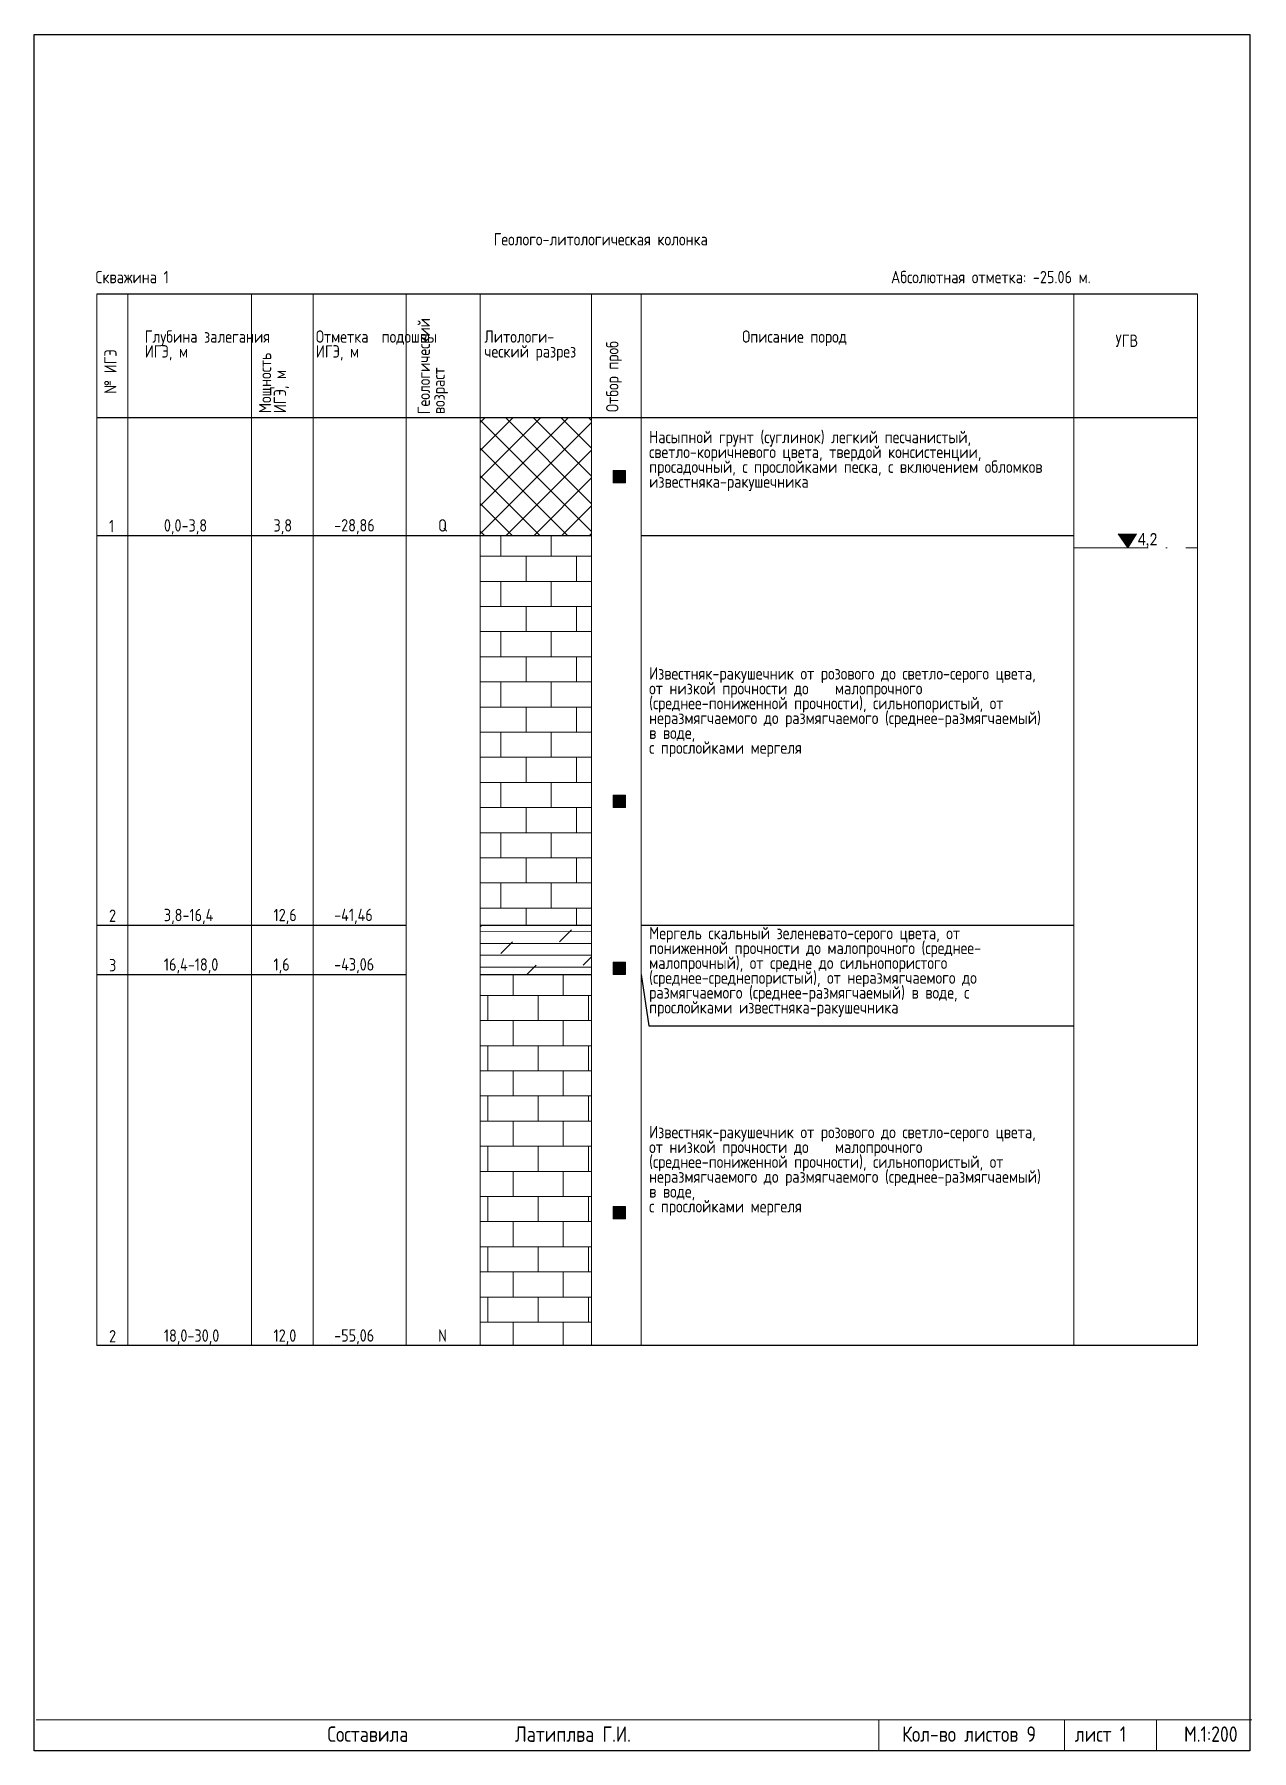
# Model space of a CAD drawing. Header units: millimetres. Extents: x 18930 to 20907, y 6758 to 7036.
# Drawn here: x 18929.9 to 19126.8, y 6758.2 to 7035.8 of the extents above; entities that cross this region are included whole.
import ezdxf

# ---------------------------------------------------------------- set-up
doc = ezdxf.new("R2010")
doc.units = ezdxf.units.MM
doc.linetypes.add('ACAD_ISO03W100', pattern=[30, 12, -18])
doc.linetypes.add('ACAD_ISO10W100', pattern=[18, 12, -3, 0, -3])
for name, color, linetype, lineweight in [('ВодаГ', 160, 'ACAD_ISO03W100', 25), ('Известняк', 86, 'Continuous', 15), ('Керн', 252, 'Continuous', 9), ('Мергель полускальный', 137, 'Continuous', 15), ('монолит', 1, 'Continuous', 9), ('Насып-навал грунта', 36, 'Continuous', 15)]:
    doc.layers.add(name, color=color, linetype=linetype, lineweight=lineweight)
doc.layers.add('ГеолГ', color=7, linetype='Continuous')
doc.layers.add('Рамка проb', color=7, linetype='Continuous')
doc.styles.add('STYLE1', font='simplex.shx', dxfattribs={"width": 0.8})

msp = doc.modelspace()

# ---------------------------------------------------------------- texts
at = {"color": 0, "char_height": 2.5, "attachment_point": 5, "style": 'STYLE1'}
for s, insert, width in [('Составила        {\\C256;     Латиплва Г.И.\\Ftxt|c204;\\C2; }', (19001.86, 6760.92), 78.7443), ('Кол-во листов 9{\\Ftxt|c204; }', (19081.07, 6760.92), 29.2085), ('лист 1{\\Ftxt|c204; }', (19102.34, 6760.92), 21.0924), ('М.1:200', (19120.17, 6760.92), 21.0924)]:
    msp.add_mtext(s, dxfattribs=dict(at, insert=insert, width=width))
at = {"layer": 'ВодаГ', "color": 5, "lineweight": 13, "ltscale": 0.5, "insert": (19108.37, 6955.12), "char_height": 2, "width": 3.044, "attachment_point": 1, "style": 'STYLE1'}
msp.add_mtext('{\\fCalibri|b0|i0|c204|p34;4,2}', dxfattribs=at)
at = {"layer": 'ГеолГ', "color": 2, "char_height": 2, "attachment_point": 1, "line_spacing_factor": 0.72, "style": 'STYLE1'}
for s, insert, width in [('{\\C256;Геолого-литологическая колонка }', (19004.2, 7003.63), 79.7827), ('{\\C256;Скважина 1}', (18939.81, 6997.51), 24.1719), ('{\\C256;Абсолютная отметка: -25.06 м.}', (19068.46, 6997.51), 75.3485), ('{\\C256;Глубина залегания \\PИГЭ, м}', (18947.78, 6987.9), 20.0037), ('{\\C256;Отметка  подошвы \\PИГЭ, м}', (18975.45, 6987.9), 20.0037), ('{\\C256;Литологи-\\Pческий разрез}', (19002.7, 6987.9), 20.0037), ('{\\C256;Описание пород}', (19044.38, 6987.9), 34.6249), ('{\\C256;УГВ}', (19104.75, 6987.22), 10.4664), ('{\\C0;Насыпной грунт (суглинок) легкий песчанистый, светло-коричневого цвета, твердой консистенции, просадочный, с прослойками песка, с включением обломков известняка-ракушечника }', (19029.34, 6971.65), 69.0601), ('{\\C256;1}', (18942, 6957.25), 2.8568), ('{\\C256;0,0-3,8}', (18950.87, 6957.36), 8.3092), ('{\\C256;3,8}', (18968.6, 6957.36), 8.3092), ('{\\C256;-28,86}', (18978.4, 6957.38), 8.3092), ('{\\C256;Q}', (18995.21, 6957.36), 8.3092), ('{\\C0;Известняк-ракушечник от розового до светло-серого цвета, от низкой прочности до    малопрочного (среднее-пониженной прочности), сильнопористый, от неразмягчаемого до размягчаемого (среднее-размягчаемый) в воде, \\Pс прослойками мергеля}', (19029.34, 6933.43), 69.0601), ('{\\C256;2}', (18942, 6894.25), 2.8568), ('{\\C256;3,8-16,4}', (18950.87, 6894.36), 8.3092), ('{\\C256;12,6}', (18968.6, 6894.36), 8.3092), ('{\\C256;-41,46}', (18978.4, 6894.38), 8.3092), ('{\\C0;Мергель скальный зеленевато-серого цвета, от пониженной прочности до малопрочного (среднее-\\Pмалопрочный), от средне до сильнопористого (среднее-среднепористый), от неразмягчаемого до размягчаемого (среднее-размягчаемый) в воде, с прослойками известняка-ракушечника}', (19029.34, 6891.44), 69.0601), ('{\\C256;3}', (18942, 6886.25), 2.8568), ('{\\C256;16,4-18,0}', (18950.87, 6886.36), 8.3092), ('{\\C256;1,6}', (18968.6, 6886.36), 8.3092), ('{\\C256;-43,06}', (18978.4, 6886.38), 8.3092), ('{\\C0;Известняк-ракушечник от розового до светло-серого цвета, от низкой прочности до    малопрочного (среднее-пониженной прочности), сильнопористый, от неразмягчаемого до размягчаемого (среднее-размягчаемый) в воде, \\Pс прослойками мергеля}', (19029.34, 6859.27), 69.0601), ('{\\C256;2}', (18942, 6826.25), 2.8568), ('{\\C256;18,0-30,0}', (18950.87, 6826.36), 8.3092), ('{\\C256;12,0}', (18968.6, 6826.36), 8.3092), ('{\\C256;-55,06}', (18978.4, 6826.38), 8.3092), ('{\\C256;N}', (18995.21, 6826.36), 8.3092)]:
    msp.add_mtext(s, dxfattribs=dict(at, insert=insert, width=width))
at = {"layer": 'ГеолГ', "color": 2, "char_height": 2, "width": 18.8075, "attachment_point": 1, "rotation": 90, "line_spacing_factor": 0.72, "style": 'STYLE1'}
for s, insert in [('\\pt19.44444;{\\C256;Геологический возраст}', (18991.9, 6974.35)), ('{\\C256;Отбор проб}', (19022.38, 6974.69)), ('{\\C256;№ ИГЭ}', (18941.22, 6977.63)), ('{\\C256;Мощность \\PИГЭ, м}', (18966.23, 6974.51))]:
    msp.add_mtext(s, dxfattribs=dict(at, insert=insert))

# ---------------------------------------------------------------- hatches: boundary and pattern name
at = {"layer": 'ВодаГ', "lineweight": 13, "ltscale": 0.5}
msp.add_hatch(color=5, dxfattribs=at).paths.add_polyline_path([(19108.15, 6955.02), (19105.19, 6955.02), (19106.74, 6952.74)])
at = {"layer": 'Известняк'}
h = msp.add_hatch(dxfattribs=at)
h.set_pattern_fill('AR-B816', color=256, scale=0.02, style=0)
h.set_pattern_definition([(0, (9588997.9213, 4828867.049), (0, 4.064), []), (90, (9588997.9213, 4828867.049), (-4.064, 4.064), [4.064, -4.064])])
h.paths.add_polyline_path([(19020.03, 6954.74), (19002.03, 6954.74), (19002.03, 6891.74), (19020.03, 6891.74)])
h = msp.add_hatch(dxfattribs=at)
h.set_pattern_fill('AR-B816', color=256, scale=0.02, style=0)
h.paths.add_polyline_path([(19020.03, 6883.74), (19002.03, 6883.74), (19002.03, 6823.74), (19020.03, 6823.74)])
at = {"layer": 'Керн', "lineweight": 13, "ltscale": 0.9}
for points in [[(19025.53, 6910.74), (19025.53, 6912.74), (19023.53, 6912.74), (19023.53, 6910.74)], [(19025.53, 6883.72), (19025.53, 6885.72), (19023.53, 6885.72), (19023.53, 6883.72)], [(19025.53, 6844.24), (19025.53, 6846.24), (19023.53, 6846.24), (19023.53, 6844.24)]]:
    msp.add_hatch(color=8, dxfattribs=at).paths.add_polyline_path(points)
at = {"layer": 'Мергель полускальный'}
h = msp.add_hatch(dxfattribs=at)
h.set_pattern_fill('DOLMIT', color=256, scale=0.3, style=0)
h.set_pattern_definition([(0, (9588997.9213, 4828853.3376), (0, 1.905), []), (45, (9588997.9213, 4828853.3376), (-3.809997403, 3.809997403), [2.6940768363, -5.3881536726])])
h.paths.add_polyline_path([(19020.03, 6891.74), (19002.03, 6891.74), (19002.03, 6883.74), (19020.03, 6883.74)])
at = {"layer": 'монолит', "lineweight": 13, "ltscale": 0.9}
msp.add_hatch(color=256, dxfattribs=at).paths.add_polyline_path([(19025.53, 6963.24), (19025.53, 6965.24), (19023.53, 6965.24), (19023.53, 6963.24)])
at = {"layer": 'Насып-навал грунта', "lineweight": 13}
h = msp.add_hatch(dxfattribs=at)
h.set_pattern_fill('NET', color=256, angle=45, style=0)
h.paths.add_polyline_path([(19020.03, 6973.74), (19002.03, 6973.74), (19002.03, 6954.74), (19020.03, 6954.74)])

# ---------------------------------------------------------------- linework, layer by layer
for p, q in [((19118.03, 6993.74), (18940.03, 6993.74)), ((19118.03, 6973.74), (18940.03, 6973.74)), ((19118.03, 6823.74), (18940.03, 6823.74))]:
    msp.add_line(p, q)
at = {"color": 0, "lineweight": 20}
for p, q in [((18940.03, 6993.74), (18940.03, 6823.74)), ((18945.03, 6993.74), (18945.03, 6823.74)), ((18965.03, 6993.74), (18965.03, 6823.74)), ((18975.03, 6993.74), (18975.03, 6823.74)), ((18990.03, 6993.74), (18990.03, 6823.74)), ((19002.03, 6993.74), (19002.03, 6823.74)), ((19020.03, 6993.74), (19020.03, 6823.74)), ((19028.03, 6993.74), (19028.03, 6823.74)), ((19098.03, 6993.74), (19098.03, 6823.74)), ((19118.03, 6993.74), (19118.03, 6823.74))]:
    msp.add_line(p, q, dxfattribs=at)
at = {"color": 7, "lineweight": 13}
for p, q in [((18930.2, 6763.25), (19126.78, 6763.25)), ((19066.5, 6763.24), (19066.5, 6758.24)), ((19096.5, 6763.24), (19096.5, 6758.24)), ((19111.41, 6763.24), (19111.41, 6758.24))]:
    msp.add_line(p, q, dxfattribs=at)
msp.add_lwpolyline([(18929.92, 7035.76), (19126.5, 7035.76), (19126.5, 6758.24), (18929.92, 6758.24)], close=True)
for points in [[(18940.03, 6954.74), (19002.03, 6954.74)], [(19002.03, 6954.74), (19020.03, 6954.74)], [(19028.03, 6954.74), (19098.03, 6954.74)], [(18940.03, 6891.74), (18990.03, 6891.74)], [(19002.03, 6891.74), (19020.03, 6891.74)], [(19028.03, 6891.74), (19098.03, 6891.74)], [(18940.03, 6883.74), (18990.03, 6883.74)], [(19002.03, 6883.74), (19020.03, 6883.74)], [(19028.03, 6883.74), (19029.29, 6875.44)], [(19029.29, 6875.44), (19098.03, 6875.44)]]:
    msp.add_lwpolyline(points)
at = {"layer": 'ВодаГ', "color": 5, "lineweight": 13, "ltscale": 0.5}
for p, q in [((19106.74, 6952.74), (19105.19, 6955.02)), ((19108.15, 6955.02), (19106.74, 6952.74))]:
    msp.add_line(p, q, dxfattribs=at)
at = {"layer": 'ВодаГ', "color": 5, "linetype": 'ACAD_ISO10W100', "lineweight": 18, "flags": 128}
msp.add_lwpolyline([(19098.03, 6952.74), (19118.03, 6952.74)], dxfattribs=at)
at = {"layer": 'Рамка проb', "lineweight": 13, "ltscale": 2}
for p, q in [((19024.53, 6965.24), (19023.53, 6965.24)), ((19025.53, 6965.24), (19023.53, 6965.24)), ((19023.53, 6965.24), (19023.53, 6963.24)), ((19023.53, 6963.24), (19025.53, 6963.24)), ((19025.53, 6963.24), (19025.53, 6965.24)), ((19024.53, 6912.74), (19023.53, 6912.74)), ((19025.53, 6912.74), (19023.53, 6912.74)), ((19023.53, 6912.74), (19023.53, 6910.74)), ((19023.53, 6910.74), (19025.53, 6910.74)), ((19025.53, 6910.74), (19025.53, 6912.74)), ((19024.53, 6885.72), (19023.53, 6885.72)), ((19025.53, 6885.72), (19023.53, 6885.72)), ((19023.53, 6885.72), (19023.53, 6883.72)), ((19025.53, 6883.72), (19025.53, 6885.72)), ((19023.53, 6883.72), (19025.53, 6883.72)), ((19024.53, 6846.24), (19023.53, 6846.24)), ((19025.53, 6846.24), (19023.53, 6846.24)), ((19023.53, 6846.24), (19023.53, 6844.24)), ((19023.53, 6844.24), (19025.53, 6844.24)), ((19025.53, 6844.24), (19025.53, 6846.24))]:
    msp.add_line(p, q, dxfattribs=at)

msp.set_redraw_order([(e.dxf.handle, doc.entitydb.next_handle()) for e in msp.query("TEXT MTEXT ATTDEF DIMENSION ARC_DIMENSION")])  # texts and dimensions are drawn at this point

doc.saveas('drawing.dxf')
